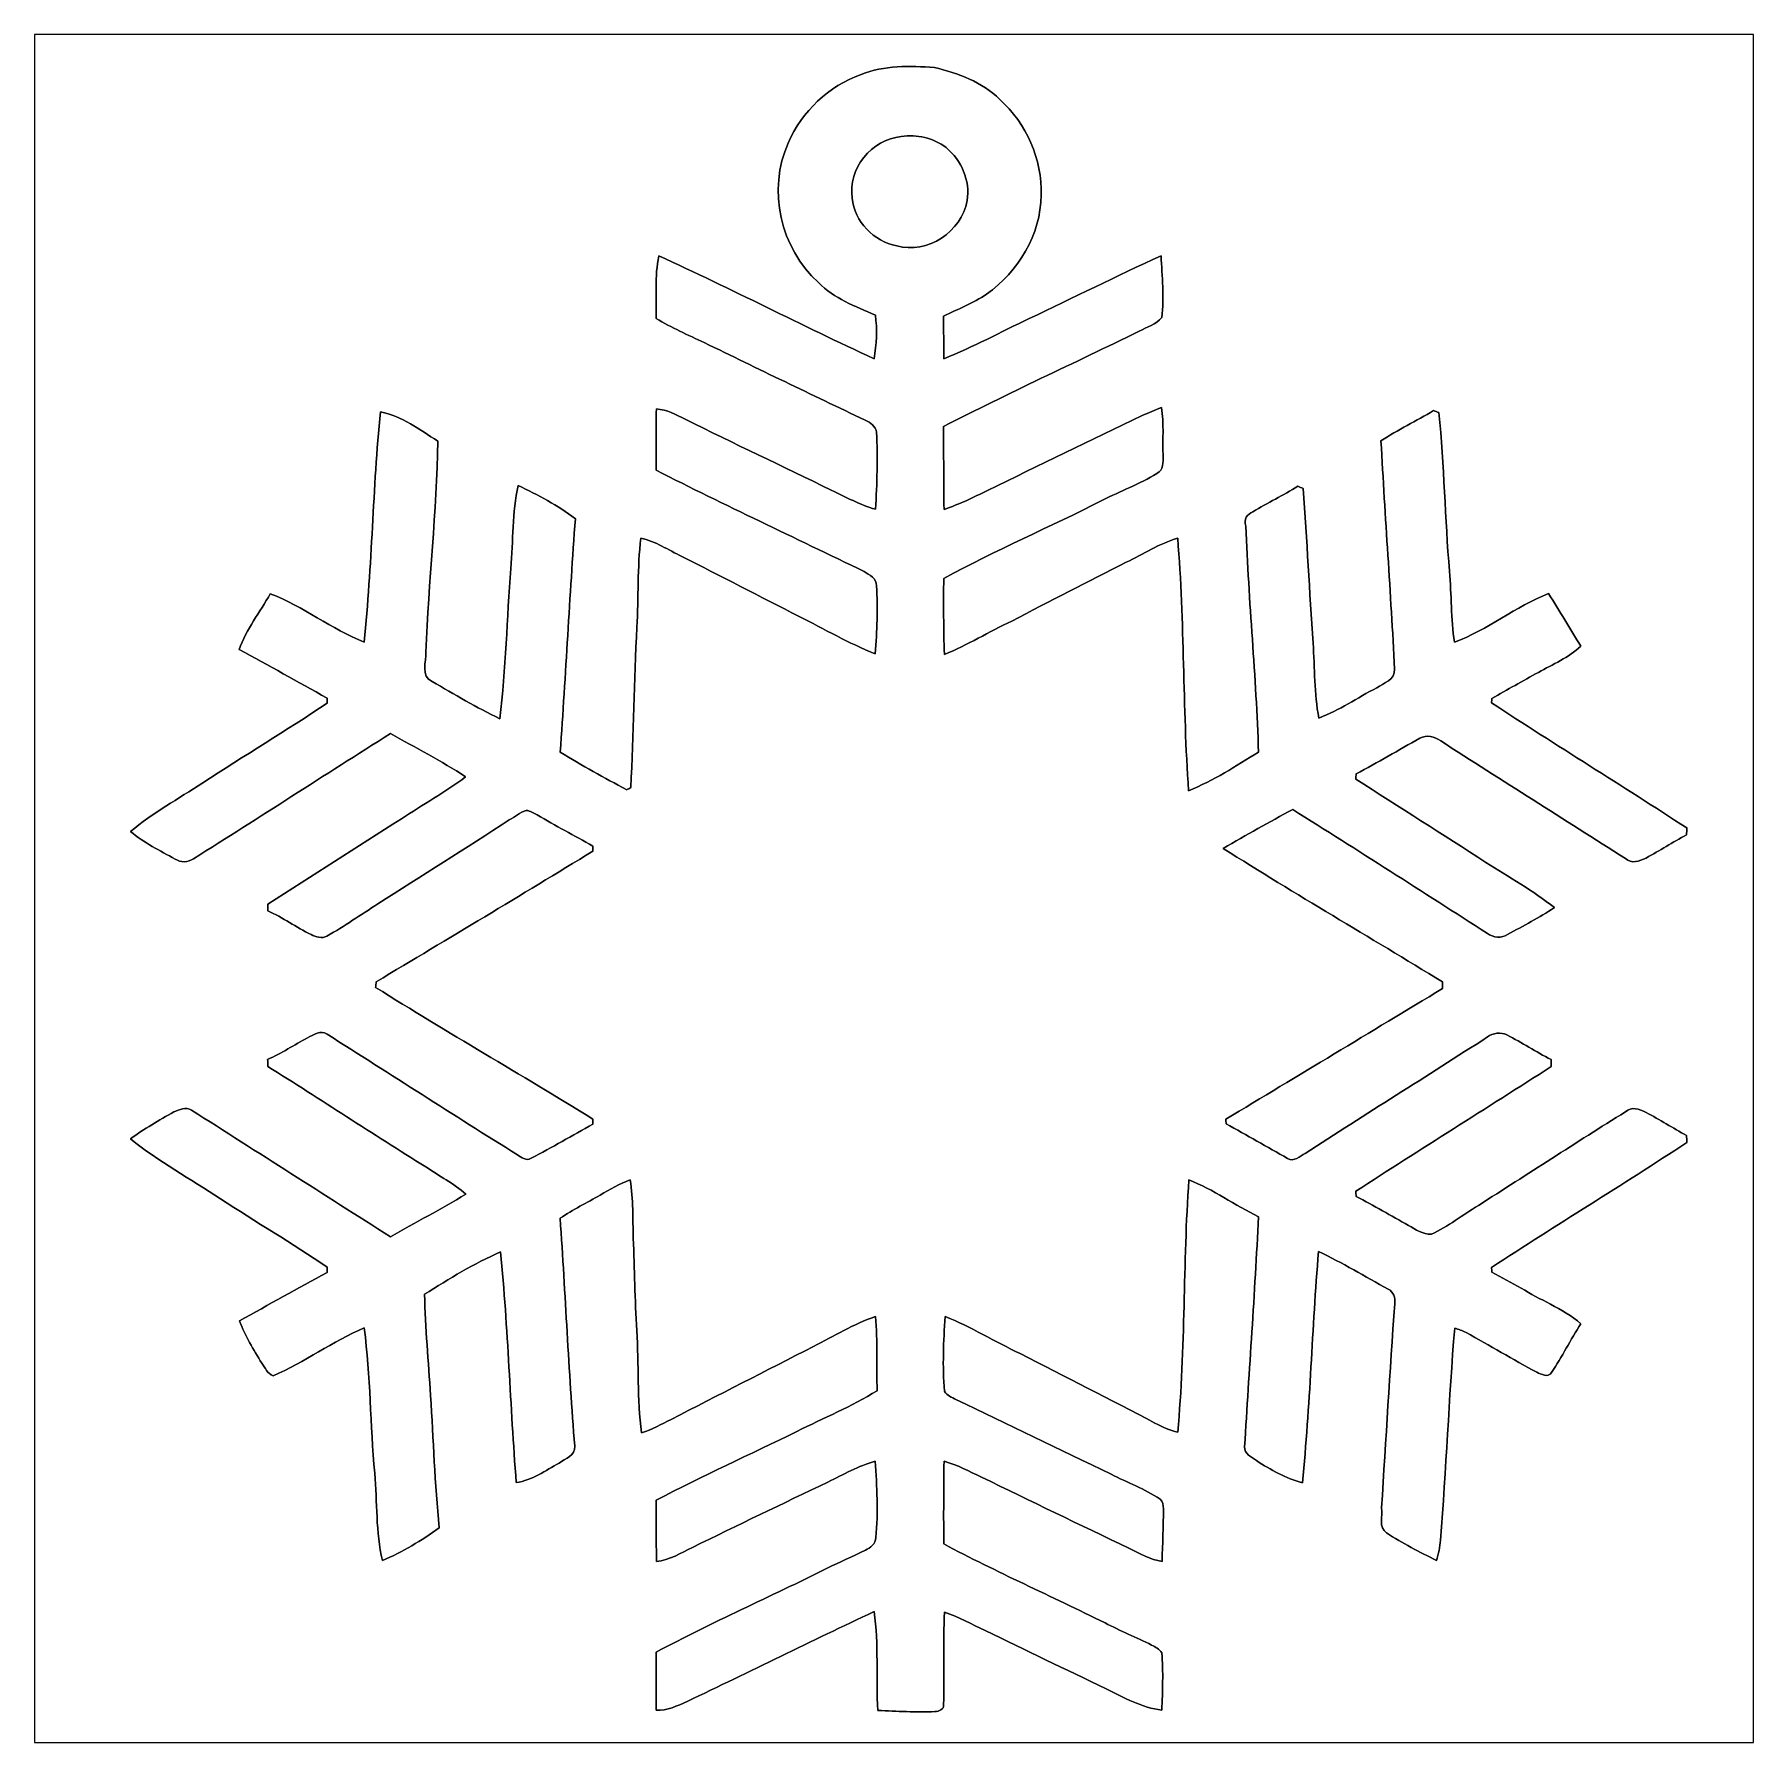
# Model space of a CAD drawing. Header units: centimetres. Extents: x -16.8 to 16.8, y -16.7 to 16.7.
import ezdxf

# ---------------------------------------------------------------- set-up
doc = ezdxf.new("R2010")
doc.units = ezdxf.units.CM
doc.header["$MEASUREMENT"] = 0
doc.layers.add('Layer 1', color=7, linetype='Continuous')

msp = doc.modelspace()

# ---------------------------------------------------------------- linework, layer by layer
at = {"layer": 'Layer 1', "color": 7}
for points, knots in [([(-16.77458, 16.66875), (-16.77458, 16.66875), (16.77458, 16.66875), (16.77458, 16.66875), (16.77458, 16.66875), (16.77458, 16.66875), (16.77458, -16.66875), (16.77458, -16.66875), (16.77458, -16.66875), (16.77458, -16.66875), (-16.77458, -16.66875), (-16.77458, -16.66875), (-16.77458, -16.66875), (-16.77458, -16.66875), (-16.77458, 16.66875), (-16.77458, 16.66875), (-16.77458, 16.66875), (-16.77458, 16.66875), (-16.77458, 16.66875), (-16.77458, 16.66875)], [0, 0, 0, 0, 0.16666667, 0.16666667, 0.16666667, 0.16666667, 0.33333333, 0.33333333, 0.33333333, 0.33333333, 0.5, 0.5, 0.5, 0.5, 0.66666667, 0.66666667, 0.66666667, 0.66666667, 1, 1, 1, 1]), ([(-0.64382, 15.88452), (-1.27423, 15.66086), (-1.80128, 15.16556), (-2.06199, 14.54891), (-2.06199, 14.54891), (-2.47474, 13.64051), (-2.21686, 12.48692), (-1.47355, 11.82617), (-1.47355, 11.82617), (-1.16946, 11.51749), (-0.75706, 11.35451), (-0.36407, 11.19188), (-0.36407, 11.19188), (-0.32491, 10.90859), (-0.33796, 10.61896), (-0.38911, 10.3378), (-0.38911, 10.3378), (-1.79705, 10.99009), (-3.17853, 11.70129), (-4.58964, 12.34687), (-4.58964, 12.34687), (-4.67219, 11.94682), (-4.63409, 11.53266), (-4.64185, 11.12696), (-4.64185, 11.12696), (-4.34128, 10.94458), (-4.02026, 10.80135), (-3.7024, 10.65248), (-3.7024, 10.65248), (-2.65748, 10.14342), (-1.61008, 9.63859), (-0.56092, 9.13836), (-0.56092, 9.13836), (-0.46531, 9.08826), (-0.35172, 9.02617), (-0.34255, 8.90482), (-0.34255, 8.90482), (-0.31397, 8.40458), (-0.33091, 7.90257), (-0.36124, 7.40234), (-0.36124, 7.40234), (-0.66534, 7.48418), (-0.9398, 7.64258), (-1.22308, 7.77416), (-1.22308, 7.77416), (-2.17099, 8.24018), (-3.12879, 8.68504), (-4.07353, 9.1567), (-4.07353, 9.1567), (-4.25344, 9.24242), (-4.43265, 9.35002), (-4.63726, 9.35849), (-4.63726, 9.35849), (-4.64079, 8.95985), (-4.63973, 8.56086), (-4.64044, 8.16187), (-4.64044, 8.16187), (-3.30059, 7.4803), (-1.93675, 6.84565), (-0.58526, 6.18666), (-0.58526, 6.18666), (-0.48084, 6.12246), (-0.3362, 6.04767), (-0.34043, 5.90691), (-0.34043, 5.90691), (-0.3175, 5.46559), (-0.33055, 5.02285), (-0.36759, 4.58258), (-0.36759, 4.58258), (-0.8823, 4.7819), (-1.35855, 5.06448), (-1.85208, 5.30966), (-1.85208, 5.30966), (-2.61796, 5.69454), (-3.37538, 6.09671), (-4.14302, 6.47806), (-4.14302, 6.47806), (-4.40408, 6.60788), (-4.65279, 6.77404), (-4.9403, 6.84001), (-4.9403, 6.84001), (-5.00874, 6.26181), (-4.9851, 5.67866), (-5.01862, 5.09799), (-5.01862, 5.09799), (-5.06695, 4.05518), (-5.07929, 3.01061), (-5.13644, 1.96815), (-5.13644, 1.96815), (-5.1562, 1.95792), (-5.19571, 1.93675), (-5.21582, 1.92617), (-5.21582, 1.92617), (-5.65397, 2.16147), (-6.08965, 2.40136), (-6.51369, 2.661), (-6.51369, 2.661), (-6.4068, 4.17936), (-6.32848, 5.69948), (-6.21841, 7.21713), (-6.21841, 7.21713), (-6.56378, 7.47783), (-6.94796, 7.68032), (-7.33672, 7.8673), (-7.33672, 7.8673), (-7.44855, 7.33531), (-7.42985, 6.78674), (-7.47889, 6.24699), (-7.47889, 6.24699), (-7.55791, 5.26979), (-7.56779, 4.28554), (-7.69408, 3.31258), (-7.69408, 3.31258), (-8.14317, 3.53589), (-8.58167, 3.78425), (-9.01171, 4.04248), (-9.01171, 4.04248), (-9.24525, 4.1402), (-9.12495, 4.42736), (-9.13448, 4.61539), (-9.13448, 4.61539), (-9.08226, 5.98911), (-8.92316, 7.35753), (-8.90411, 8.73231), (-8.90411, 8.73231), (-9.25513, 8.95597), (-9.60438, 9.22302), (-10.02101, 9.3031), (-10.02101, 9.3031), (-10.17305, 7.80803), (-10.18152, 6.30202), (-10.34062, 4.8073), (-10.34062, 4.8073), (-10.97739, 5.06801), (-11.52913, 5.50298), (-12.17119, 5.75381), (-12.17119, 5.75381), (-12.36804, 5.38833), (-12.64497, 5.06095), (-12.77832, 4.66443), (-12.77832, 4.66443), (-12.20258, 4.35504), (-11.63567, 4.02978), (-11.06135, 3.71757), (-11.06135, 3.71757), (-11.06064, 3.69253), (-11.05994, 3.64243), (-11.05923, 3.61738), (-11.05923, 3.61738), (-11.86074, 3.08469), (-12.68413, 2.58551), (-13.49022, 2.06022), (-13.49022, 2.06022), (-13.964, 1.74978), (-14.4653, 1.47708), (-14.89992, 1.11019), (-14.89992, 1.11019), (-14.63358, 0.895), (-14.32772, 0.73484), (-14.02644, 0.57538), (-14.02644, 0.57538), (-13.92061, 0.50306), (-13.7728, 0.50624), (-13.66908, 0.58103), (-13.66908, 0.58103), (-12.38321, 1.38536), (-11.1125, 2.21439), (-9.82839, 3.02189), (-9.82839, 3.02189), (-9.33415, 2.7499), (-8.83356, 2.48744), (-8.36048, 2.17981), (-8.36048, 2.17981), (-8.75841, 1.87748), (-9.19939, 1.63724), (-9.61355, 1.3589), (-9.61355, 1.3589), (-10.48491, 0.80716), (-11.35486, 0.25365), (-12.22199, -0.30409), (-12.22199, -0.30409), (-12.22163, -0.34713), (-12.22163, -0.39017), (-12.22093, -0.43356), (-12.22093, -0.43356), (-11.92918, -0.56974), (-11.66213, -0.75248), (-11.37638, -0.90029), (-11.37638, -0.90029), (-11.28324, -0.94403), (-11.16083, -0.9846), (-11.06488, -0.92851), (-11.06488, -0.92851), (-10.72339, -0.73554), (-10.40201, -0.51047), (-10.07039, -0.30092), (-10.07039, -0.30092), (-9.22091, 0.25188), (-8.35448, 0.77788), (-7.50923, 1.33738), (-7.50923, 1.33738), (-7.39916, 1.40053), (-7.2965, 1.48272), (-7.17515, 1.52471), (-7.17515, 1.52471), (-7.09824, 1.51553), (-7.03086, 1.47285), (-6.96419, 1.43616), (-6.96419, 1.43616), (-6.60753, 1.22167), (-6.2357, 1.03399), (-5.87481, 0.82656), (-5.87481, 0.82656), (-5.87516, 0.80186), (-5.87657, 0.75248), (-5.87693, 0.72778), (-5.87693, 0.72778), (-7.28028, -0.13018), (-8.69139, -0.97578), (-10.10285, -1.81998), (-10.10285, -1.81998), (-10.10603, -1.8475), (-10.11202, -1.90288), (-10.1152, -1.93075), (-10.1152, -1.93075), (-8.71538, -2.80882), (-7.28028, -3.63008), (-5.87587, -4.50074), (-5.87587, -4.50074), (-5.87551, -4.52543), (-5.87516, -4.57412), (-5.87481, -4.59846), (-5.87481, -4.59846), (-6.27733, -4.82), (-6.67385, -5.05284), (-7.08096, -5.26591), (-7.08096, -5.26591), (-7.17444, -5.32553), (-7.27357, -5.24122), (-7.35013, -5.19677), (-7.35013, -5.19677), (-8.59437, -4.42242), (-9.82345, -3.62409), (-11.06346, -2.84374), (-11.06346, -2.84374), (-11.18764, -2.75414), (-11.32699, -2.86244), (-11.44235, -2.91253), (-11.44235, -2.91253), (-11.7027, -3.05364), (-11.95352, -3.21239), (-12.22234, -3.33798), (-12.22234, -3.33798), (-12.22234, -3.38208), (-12.22199, -3.42653), (-12.22199, -3.47133), (-12.22199, -3.47133), (-11.18835, -4.11762), (-10.17129, -4.79002), (-9.13589, -5.43384), (-9.13589, -5.43384), (-8.87589, -5.61164), (-8.5912, -5.75663), (-8.35307, -5.96512), (-8.35307, -5.96512), (-8.83356, -6.2611), (-9.33873, -6.51298), (-9.82698, -6.79556), (-9.82698, -6.79556), (-11.12238, -5.97464), (-12.41496, -5.14809), (-13.7093, -4.32541), (-13.7093, -4.32541), (-13.81407, -4.25309), (-13.94883, -4.31659), (-14.05361, -4.36069), (-14.05361, -4.36069), (-14.34536, -4.51838), (-14.63005, -4.69053), (-14.89886, -4.88491), (-14.89886, -4.88491), (-14.351, -5.328), (-13.73152, -5.66949), (-13.14344, -6.05402), (-13.14344, -6.05402), (-12.45482, -6.50981), (-11.74009, -6.92467), (-11.05853, -7.39175), (-11.05853, -7.39175), (-11.05923, -7.41751), (-11.06099, -7.46866), (-11.0617, -7.49441), (-11.0617, -7.49441), (-11.63567, -7.80133), (-12.20223, -8.12271), (-12.77232, -8.43703), (-12.77232, -8.43703), (-12.66578, -8.73196), (-12.49715, -8.9983), (-12.33523, -9.265), (-12.33523, -9.265), (-12.2742, -9.35426), (-12.22199, -9.46538), (-12.11615, -9.51089), (-12.11615, -9.51089), (-11.50161, -9.24419), (-10.95587, -8.83497), (-10.3378, -8.57673), (-10.3378, -8.57673), (-10.21503, -9.51689), (-10.21891, -10.46727), (-10.13354, -11.41095), (-10.13354, -11.41095), (-10.0838, -11.97892), (-10.11414, -12.55748), (-9.98114, -13.11557), (-9.98114, -13.11557), (-9.58956, -12.94694), (-9.21949, -12.72646), (-8.87448, -12.47669), (-8.87448, -12.47669), (-8.96267, -11.61838), (-8.9849, -10.75549), (-9.04558, -9.89506), (-9.04558, -9.89506), (-9.08156, -9.23643), (-9.15141, -8.57956), (-9.15882, -7.91951), (-9.15882, -7.91951), (-8.68433, -7.61118), (-8.19326, -7.32296), (-7.6768, -7.09013), (-7.6768, -7.09013), (-7.53181, -8.58838), (-7.48806, -10.09438), (-7.37129, -11.59475), (-7.37129, -11.59475), (-7.06085, -11.54748), (-6.80226, -11.3598), (-6.53309, -11.21198), (-6.53309, -11.21198), (-6.41914, -11.12485), (-6.20607, -11.06734), (-6.23147, -10.88496), (-6.23147, -10.88496), (-6.34894, -9.404), (-6.41138, -7.9188), (-6.5151, -6.43678), (-6.5151, -6.43678), (-6.26569, -6.26498), (-5.99264, -6.13269), (-5.73088, -5.9817), (-5.73088, -5.9817), (-5.54038, -5.87763), (-5.35658, -5.75804), (-5.15056, -5.68678), (-5.15056, -5.68678), (-5.08106, -6.06284), (-5.10081, -6.44596), (-5.08776, -6.8266), (-5.08776, -6.8266), (-5.06307, -7.42632), (-5.05495, -8.0264), (-5.02144, -8.62577), (-5.02144, -8.62577), (-4.97276, -9.29146), (-5.02003, -9.96209), (-4.92513, -10.62496), (-4.92513, -10.62496), (-4.72511, -10.55582), (-4.53708, -10.45774), (-4.34904, -10.36179), (-4.34904, -10.36179), (-3.42618, -9.88342), (-2.49837, -9.41423), (-1.57339, -8.93904), (-1.57339, -8.93904), (-1.17475, -8.73619), (-0.78916, -8.50053), (-0.36371, -8.35589), (-0.36371, -8.35589), (-0.31256, -8.83567), (-0.34149, -9.31968), (-0.32914, -9.80158), (-0.32914, -9.80158), (-0.82797, -10.11061), (-1.37336, -10.33145), (-1.89583, -10.59568), (-1.89583, -10.59568), (-2.80741, -11.04935), (-3.73944, -11.46175), (-4.63938, -11.938), (-4.63938, -11.938), (-4.63973, -12.33699), (-4.64044, -12.73598), (-4.63515, -13.13533), (-4.63515, -13.13533), (-4.38009, -13.10887), (-4.15996, -12.96564), (-3.93277, -12.85981), (-3.93277, -12.85981), (-3.05541, -12.4273), (-2.17205, -12.00679), (-1.28976, -11.58381), (-1.28976, -11.58381), (-0.98919, -11.43353), (-0.69109, -11.2709), (-0.36618, -11.17706), (-0.36618, -11.17706), (-0.3302, -11.67271), (-0.30939, -12.17224), (-0.35243, -12.6686), (-0.35243, -12.6686), (-0.35948, -12.78784), (-0.46002, -12.86722), (-0.55915, -12.91484), (-0.55915, -12.91484), (-0.80574, -13.03761), (-1.0608, -13.14203), (-1.30634, -13.26727), (-1.30634, -13.26727), (-2.41371, -13.81936), (-3.54648, -14.32137), (-4.63903, -14.90239), (-4.63903, -14.90239), (-4.63973, -15.27881), (-4.64114, -15.65557), (-4.6415, -16.03269), (-4.6415, -16.03269), (-4.4263, -16.05033), (-4.22628, -15.95049), (-4.03578, -15.86477), (-4.03578, -15.86477), (-2.81693, -15.28798), (-1.61149, -14.68191), (-0.38911, -14.11287), (-0.38911, -14.11287), (-0.28928, -14.7507), (-0.36054, -15.40016), (-0.31291, -16.04222), (-0.31291, -16.04222), (0.0575, -16.05739), (0.42862, -16.07891), (0.79939, -16.06197), (0.79939, -16.06197), (0.87489, -16.06127), (0.98107, -16.02281), (0.96767, -15.92968), (0.96767, -15.92968), (0.98496, -15.32749), (0.95497, -14.72494), (0.98707, -14.12311), (0.98707, -14.12311), (1.26471, -14.21236), (1.518, -14.35911), (1.78153, -14.48188), (1.78153, -14.48188), (2.56716, -14.86006), (3.35068, -15.24247), (4.13738, -15.61818), (4.13738, -15.61818), (4.48663, -15.78857), (4.83447, -15.98895), (5.22711, -16.03551), (5.22711, -16.03551), (5.23946, -15.66263), (5.25639, -15.28868), (5.22676, -14.91686), (5.22676, -14.91686), (5.18125, -14.84312), (5.09905, -14.80608), (5.02708, -14.76516), (5.02708, -14.76516), (4.72793, -14.61347), (4.41713, -14.48682), (4.11903, -14.33371), (4.11903, -14.33371), (3.07164, -13.81442), (2.00272, -13.33782), (0.96979, -12.79102), (0.96979, -12.79102), (0.96908, -12.25338), (0.96732, -11.71575), (0.97614, -11.17847), (0.97614, -11.17847), (1.23437, -11.24444), (1.4672, -11.37638), (1.70815, -11.48609), (1.70815, -11.48609), (2.66453, -11.95387), (3.62373, -12.41566), (4.58435, -12.87533), (4.58435, -12.87533), (4.79319, -12.97869), (4.99851, -13.09793), (5.23311, -13.13356), (5.23311, -13.13356), (5.24087, -12.79066), (5.25286, -12.44812), (5.25815, -12.10592), (5.25815, -12.10592), (5.25321, -12.04031), (5.24757, -11.96199), (5.19112, -11.9193), (5.19112, -11.9193), (4.89797, -11.71116), (4.5526, -11.59651), (4.23616, -11.43), (4.23616, -11.43), (3.22509, -10.94846), (2.22144, -10.4521), (1.20897, -9.97409), (1.20897, -9.97409), (1.12889, -9.92858), (1.03505, -9.89295), (0.98249, -9.81287), (0.98249, -9.81287), (0.94615, -9.32744), (0.96485, -8.83955), (0.99801, -8.35484), (0.99801, -8.35484), (1.50566, -8.55133), (1.96921, -8.8452), (2.46098, -9.07732), (2.46098, -9.07732), (3.33657, -9.5317), (4.22099, -9.96915), (5.09235, -10.43129), (5.09235, -10.43129), (5.23416, -10.50502), (5.37951, -10.57487), (5.53649, -10.61156), (5.53649, -10.61156), (5.6896, -8.97431), (5.63809, -7.32578), (5.75416, -5.68572), (5.75416, -5.68572), (6.23288, -5.87128), (6.64986, -6.18384), (7.112, -6.40539), (7.112, -6.40539), (7.04215, -7.90328), (6.93032, -9.39871), (6.84212, -10.89589), (6.84212, -10.89589), (6.83084, -11.03348), (6.97971, -11.09486), (7.07108, -11.16612), (7.07108, -11.16612), (7.35365, -11.34075), (7.64222, -11.51749), (7.96925, -11.59581), (7.96925, -11.59581), (8.122, -10.09579), (8.15869, -8.58661), (8.28428, -7.08413), (8.28428, -7.08413), (8.74959, -7.30497), (9.1948, -7.56708), (9.64283, -7.82073), (9.64283, -7.82073), (9.75078, -7.86871), (9.78182, -7.99042), (9.77124, -8.09872), (9.77124, -8.09872), (9.6774, -9.42763), (9.59767, -10.75796), (9.51512, -12.08758), (9.51512, -12.08758), (9.53735, -12.24174), (9.44951, -12.47246), (9.61249, -12.57547), (9.61249, -12.57547), (9.92364, -12.77655), (10.25349, -12.9473), (10.58369, -13.11487), (10.58369, -13.11487), (10.62814, -12.98646), (10.6553, -12.85205), (10.66341, -12.71658), (10.66341, -12.71658), (10.77595, -11.33863), (10.82781, -9.95645), (10.9414, -8.5792), (10.9414, -8.5792), (11.01619, -8.60354), (11.09133, -8.62965), (11.16224, -8.66563), (11.16224, -8.66563), (11.62579, -8.91611), (12.07417, -9.19445), (12.54125, -9.43857), (12.54125, -9.43857), (12.62415, -9.48055), (12.76491, -9.55463), (12.82841, -9.44351), (12.82841, -9.44351), (13.04043, -9.14118), (13.19706, -8.80322), (13.40556, -8.49806), (13.40556, -8.49806), (13.23128, -8.33543), (13.01609, -8.22572), (12.80936, -8.11248), (12.80936, -8.11248), (12.42272, -7.91351), (12.04842, -7.69197), (11.66566, -7.48594), (11.66566, -7.48594), (11.66495, -7.46372), (11.66283, -7.41927), (11.66177, -7.39704), (11.66177, -7.39704), (12.92049, -6.56625), (14.21306, -5.78873), (15.47036, -4.95582), (15.47036, -4.95582), (15.46895, -4.91031), (15.46789, -4.86516), (15.46719, -4.82036), (15.46719, -4.82036), (15.20014, -4.67501), (14.94226, -4.51414), (14.67556, -4.3688), (14.67556, -4.3688), (14.55314, -4.30989), (14.38522, -4.24427), (14.27198, -4.36033), (14.27198, -4.36033), (13.30854, -4.95547), (12.3631, -5.58024), (11.4046, -6.18349), (11.4046, -6.18349), (11.09768, -6.3694), (10.8137, -6.59624), (10.48667, -6.74723), (10.48667, -6.74723), (10.31875, -6.74899), (10.1787, -6.65339), (10.03864, -6.57648), (10.03864, -6.57648), (9.70104, -6.38281), (9.36307, -6.18984), (9.01841, -6.00922), (9.01841, -6.00922), (9.01665, -5.98382), (9.01277, -5.93372), (9.01065, -5.90868), (9.01065, -5.90868), (10.27747, -5.09023), (11.55488, -4.28837), (12.82524, -3.47557), (12.82524, -3.47557), (12.82347, -3.429), (12.82241, -3.38279), (12.82136, -3.33657), (12.82136, -3.33657), (12.52784, -3.18841), (12.25303, -3.00637), (11.96058, -2.8575), (11.96058, -2.8575), (11.83816, -2.79612), (11.68823, -2.82081), (11.57887, -2.89807), (11.57887, -2.89807), (10.39989, -3.6636), (9.20327, -4.40161), (8.02534, -5.1689), (8.02534, -5.1689), (7.92268, -5.21899), (7.80274, -5.34741), (7.68174, -5.26732), (7.68174, -5.26732), (7.27922, -5.04649), (6.88587, -4.80907), (6.48053, -4.59387), (6.48053, -4.59387), (6.47876, -4.57129), (6.47488, -4.52579), (6.47312, -4.50321), (6.47312, -4.50321), (7.88529, -3.65548), (9.29464, -2.80247), (10.70539, -1.95263), (10.70539, -1.95263), (10.70469, -1.90888), (10.70398, -1.86584), (10.70398, -1.82245), (10.70398, -1.82245), (9.28017, -0.95144), (7.83802, -0.11042), (6.42655, 0.77999), (6.42655, 0.77999), (6.86999, 1.04704), (7.32367, 1.29646), (7.78016, 1.54023), (7.78016, 1.54023), (9.05334, 0.74577), (10.31487, -0.06773), (11.57887, -0.87701), (11.57887, -0.87701), (11.69317, -0.95709), (11.85439, -0.98002), (11.97398, -0.89606), (11.97398, -0.89606), (12.28266, -0.73025), (12.59346, -0.5648), (12.88768, -0.37359), (12.88768, -0.37359), (12.46964, -0.03845), (11.99903, 0.22049), (11.54924, 0.50941), (11.54924, 0.50941), (10.70822, 1.05869), (9.8552, 1.58926), (9.01171, 2.13572), (9.01171, 2.13572), (9.01347, 2.16041), (9.01629, 2.21051), (9.01771, 2.23555), (9.01771, 2.23555), (9.43751, 2.45886), (9.84673, 2.70087), (10.26195, 2.93229), (10.26195, 2.93229), (10.39107, 3.00955), (10.55299, 2.95593), (10.67047, 2.87937), (10.67047, 2.87937), (11.8685, 2.11102), (13.07042, 1.34796), (14.27268, 0.58667), (14.27268, 0.58667), (14.38487, 0.47096), (14.55349, 0.53481), (14.67556, 0.59408), (14.67556, 0.59408), (14.9419, 0.74013), (15.19731, 0.90593), (15.46684, 1.04634), (15.46684, 1.04634), (15.46789, 1.09149), (15.46895, 1.13665), (15.47072, 1.18145), (15.47072, 1.18145), (14.20812, 2.00589), (12.92331, 2.79612), (11.66177, 3.62232), (11.66177, 3.62232), (11.66283, 3.64455), (11.66495, 3.68864), (11.66601, 3.71087), (11.66601, 3.71087), (11.97081, 3.87597), (12.26891, 4.05377), (12.57512, 4.21711), (12.57512, 4.21711), (12.8584, 4.37515), (13.16249, 4.50638), (13.4045, 4.72793), (13.4045, 4.72793), (13.18966, 5.06765), (12.9854, 5.41337), (12.77479, 5.75522), (12.77479, 5.75522), (12.1285, 5.50757), (11.58593, 5.04578), (10.93682, 4.80483), (10.93682, 4.80483), (10.86908, 5.2638), (10.87967, 5.72876), (10.8391, 6.18984), (10.8391, 6.18984), (10.75408, 7.22171), (10.73538, 8.25817), (10.63413, 9.28934), (10.63413, 9.28934), (10.59921, 9.30204), (10.56464, 9.3151), (10.53042, 9.3278), (10.53042, 9.3278), (10.19281, 9.12142), (9.83192, 8.95526), (9.50313, 8.73407), (9.50313, 8.73407), (9.58497, 7.24817), (9.69186, 5.76368), (9.76983, 4.27778), (9.76983, 4.27778), (9.78041, 4.07705), (9.5564, 4.0065), (9.42128, 3.91619), (9.42128, 3.91619), (9.04275, 3.72286), (8.68962, 3.47627), (8.29028, 3.32634), (8.29028, 3.32634), (8.19961, 3.80753), (8.21126, 4.29966), (8.1788, 4.78614), (8.1788, 4.78614), (8.10507, 5.79226), (8.06238, 6.80014), (7.98301, 7.80591), (7.98301, 7.80591), (7.94914, 7.82073), (7.91598, 7.83555), (7.88282, 7.85036), (7.88282, 7.85036), (7.59425, 7.67574), (7.29297, 7.52404), (7.00229, 7.35365), (7.00229, 7.35365), (6.89998, 7.30779), (6.80967, 7.20055), (6.86858, 7.07355), (6.86858, 7.07355), (6.91691, 5.60141), (7.06931, 4.1342), (7.11412, 2.66206), (7.11412, 2.66206), (6.67209, 2.39113), (6.23147, 2.10326), (5.74957, 1.90923), (5.74957, 1.90923), (5.63174, 3.55), (5.6709, 5.19783), (5.53579, 6.83754), (5.53579, 6.83754), (5.18019, 6.72959), (4.8641, 6.53027), (4.53355, 6.36658), (4.53355, 6.36658), (3.78636, 5.9877), (3.042, 5.60211), (2.29623, 5.22005), (2.29623, 5.22005), (1.85596, 5.00909), (1.43616, 4.75474), (0.98425, 4.56847), (0.98425, 4.56847), (0.96449, 5.06307), (0.96873, 5.55801), (0.96943, 6.05261), (0.96943, 6.05261), (1.98191, 6.60082), (3.04165, 7.05556), (4.06859, 7.5759), (4.06859, 7.5759), (4.41889, 7.75794), (4.79566, 7.88917), (5.12939, 8.10225), (5.12939, 8.10225), (5.26838, 8.15904), (5.24686, 8.32591), (5.2518, 8.44726), (5.2518, 8.44726), (5.23628, 8.75982), (5.27438, 9.07697), (5.21758, 9.38671), (5.21758, 9.38671), (5.09129, 9.33944), (4.96746, 9.28546), (4.84505, 9.23008), (4.84505, 9.23008), (3.83857, 8.74148), (2.82963, 8.25747), (1.82245, 7.76958), (1.82245, 7.76958), (1.54728, 7.63164), (1.26965, 7.49512), (0.97684, 7.39916), (0.97684, 7.39916), (0.96732, 7.93891), (0.96943, 8.47866), (0.96873, 9.01841), (0.96873, 9.01841), (2.22673, 9.66576), (3.51508, 10.25313), (4.78543, 10.87614), (4.78543, 10.87614), (4.93466, 10.95728), (5.11281, 11.00878), (5.22534, 11.14108), (5.22534, 11.14108), (5.27579, 11.53971), (5.23099, 11.94682), (5.21088, 12.34687), (5.21088, 12.34687), (4.34375, 11.95776), (3.49814, 11.52208), (2.6356, 11.12273), (2.6356, 11.12273), (2.08421, 10.85638), (1.54058, 10.56922), (0.97367, 10.33745), (0.97367, 10.33745), (0.96979, 10.61579), (0.96873, 10.89413), (0.96732, 11.17247), (0.96732, 11.17247), (1.25095, 11.30794), (1.54623, 11.42153), (1.80658, 11.60074), (1.80658, 11.60074), (2.42499, 12.03995), (2.86456, 12.75927), (2.87126, 13.52903), (2.87126, 13.52903), (2.89348, 14.23247), (2.58621, 14.92991), (2.06375, 15.39875), (2.06375, 15.39875), (1.72438, 15.748), (1.24672, 15.90322), (0.78916, 16.02493), (0.78916, 16.02493), (0.31115, 16.04962), (-0.19226, 16.0722), (-0.64382, 15.88452)], [0, 0, 0, 0, 0.004329, 0.004329, 0.004329, 0.004329, 0.00865801, 0.00865801, 0.00865801, 0.00865801, 0.01298701, 0.01298701, 0.01298701, 0.01298701, 0.01731602, 0.01731602, 0.01731602, 0.01731602, 0.02164502, 0.02164502, 0.02164502, 0.02164502, 0.02597403, 0.02597403, 0.02597403, 0.02597403, 0.03030303, 0.03030303, 0.03030303, 0.03030303, 0.03463203, 0.03463203, 0.03463203, 0.03463203, 0.03896104, 0.03896104, 0.03896104, 0.03896104, 0.04329004, 0.04329004, 0.04329004, 0.04329004, 0.04761905, 0.04761905, 0.04761905, 0.04761905, 0.05194805, 0.05194805, 0.05194805, 0.05194805, 0.05627706, 0.05627706, 0.05627706, 0.05627706, 0.06060606, 0.06060606, 0.06060606, 0.06060606, 0.06493506, 0.06493506, 0.06493506, 0.06493506, 0.06926407, 0.06926407, 0.06926407, 0.06926407, 0.07359307, 0.07359307, 0.07359307, 0.07359307, 0.07792208, 0.07792208, 0.07792208, 0.07792208, 0.08225108, 0.08225108, 0.08225108, 0.08225108, 0.08658009, 0.08658009, 0.08658009, 0.08658009, 0.09090909, 0.09090909, 0.09090909, 0.09090909, 0.0952381, 0.0952381, 0.0952381, 0.0952381, 0.0995671, 0.0995671, 0.0995671, 0.0995671, 0.1038961, 0.1038961, 0.1038961, 0.1038961, 0.10822511, 0.10822511, 0.10822511, 0.10822511, 0.11255411, 0.11255411, 0.11255411, 0.11255411, 0.11688312, 0.11688312, 0.11688312, 0.11688312, 0.12121212, 0.12121212, 0.12121212, 0.12121212, 0.12554113, 0.12554113, 0.12554113, 0.12554113, 0.12987013, 0.12987013, 0.12987013, 0.12987013, 0.13419913, 0.13419913, 0.13419913, 0.13419913, 0.13852814, 0.13852814, 0.13852814, 0.13852814, 0.14285714, 0.14285714, 0.14285714, 0.14285714, 0.14718615, 0.14718615, 0.14718615, 0.14718615, 0.15151515, 0.15151515, 0.15151515, 0.15151515, 0.15584416, 0.15584416, 0.15584416, 0.15584416, 0.16017316, 0.16017316, 0.16017316, 0.16017316, 0.16450216, 0.16450216, 0.16450216, 0.16450216, 0.16883117, 0.16883117, 0.16883117, 0.16883117, 0.17316017, 0.17316017, 0.17316017, 0.17316017, 0.17748918, 0.17748918, 0.17748918, 0.17748918, 0.18181818, 0.18181818, 0.18181818, 0.18181818, 0.18614719, 0.18614719, 0.18614719, 0.18614719, 0.19047619, 0.19047619, 0.19047619, 0.19047619, 0.19480519, 0.19480519, 0.19480519, 0.19480519, 0.1991342, 0.1991342, 0.1991342, 0.1991342, 0.2034632, 0.2034632, 0.2034632, 0.2034632, 0.20779221, 0.20779221, 0.20779221, 0.20779221, 0.21212121, 0.21212121, 0.21212121, 0.21212121, 0.21645022, 0.21645022, 0.21645022, 0.21645022, 0.22077922, 0.22077922, 0.22077922, 0.22077922, 0.22510823, 0.22510823, 0.22510823, 0.22510823, 0.22943723, 0.22943723, 0.22943723, 0.22943723, 0.23376623, 0.23376623, 0.23376623, 0.23376623, 0.23809524, 0.23809524, 0.23809524, 0.23809524, 0.24242424, 0.24242424, 0.24242424, 0.24242424, 0.24675325, 0.24675325, 0.24675325, 0.24675325, 0.25108225, 0.25108225, 0.25108225, 0.25108225, 0.25541126, 0.25541126, 0.25541126, 0.25541126, 0.25974026, 0.25974026, 0.25974026, 0.25974026, 0.26406926, 0.26406926, 0.26406926, 0.26406926, 0.26839827, 0.26839827, 0.26839827, 0.26839827, 0.27272727, 0.27272727, 0.27272727, 0.27272727, 0.27705628, 0.27705628, 0.27705628, 0.27705628, 0.28138528, 0.28138528, 0.28138528, 0.28138528, 0.28571429, 0.28571429, 0.28571429, 0.28571429, 0.29004329, 0.29004329, 0.29004329, 0.29004329, 0.29437229, 0.29437229, 0.29437229, 0.29437229, 0.2987013, 0.2987013, 0.2987013, 0.2987013, 0.3030303, 0.3030303, 0.3030303, 0.3030303, 0.30735931, 0.30735931, 0.30735931, 0.30735931, 0.31168831, 0.31168831, 0.31168831, 0.31168831, 0.31601732, 0.31601732, 0.31601732, 0.31601732, 0.32034632, 0.32034632, 0.32034632, 0.32034632, 0.32467532, 0.32467532, 0.32467532, 0.32467532, 0.32900433, 0.32900433, 0.32900433, 0.32900433, 0.33333333, 0.33333333, 0.33333333, 0.33333333, 0.33766234, 0.33766234, 0.33766234, 0.33766234, 0.34199134, 0.34199134, 0.34199134, 0.34199134, 0.34632035, 0.34632035, 0.34632035, 0.34632035, 0.35064935, 0.35064935, 0.35064935, 0.35064935, 0.35497835, 0.35497835, 0.35497835, 0.35497835, 0.35930736, 0.35930736, 0.35930736, 0.35930736, 0.36363636, 0.36363636, 0.36363636, 0.36363636, 0.36796537, 0.36796537, 0.36796537, 0.36796537, 0.37229437, 0.37229437, 0.37229437, 0.37229437, 0.37662338, 0.37662338, 0.37662338, 0.37662338, 0.38095238, 0.38095238, 0.38095238, 0.38095238, 0.38528139, 0.38528139, 0.38528139, 0.38528139, 0.38961039, 0.38961039, 0.38961039, 0.38961039, 0.39393939, 0.39393939, 0.39393939, 0.39393939, 0.3982684, 0.3982684, 0.3982684, 0.3982684, 0.4025974, 0.4025974, 0.4025974, 0.4025974, 0.40692641, 0.40692641, 0.40692641, 0.40692641, 0.41125541, 0.41125541, 0.41125541, 0.41125541, 0.41558442, 0.41558442, 0.41558442, 0.41558442, 0.41991342, 0.41991342, 0.41991342, 0.41991342, 0.42424242, 0.42424242, 0.42424242, 0.42424242, 0.42857143, 0.42857143, 0.42857143, 0.42857143, 0.43290043, 0.43290043, 0.43290043, 0.43290043, 0.43722944, 0.43722944, 0.43722944, 0.43722944, 0.44155844, 0.44155844, 0.44155844, 0.44155844, 0.44588745, 0.44588745, 0.44588745, 0.44588745, 0.45021645, 0.45021645, 0.45021645, 0.45021645, 0.45454545, 0.45454545, 0.45454545, 0.45454545, 0.45887446, 0.45887446, 0.45887446, 0.45887446, 0.46320346, 0.46320346, 0.46320346, 0.46320346, 0.46753247, 0.46753247, 0.46753247, 0.46753247, 0.47186147, 0.47186147, 0.47186147, 0.47186147, 0.47619048, 0.47619048, 0.47619048, 0.47619048, 0.48051948, 0.48051948, 0.48051948, 0.48051948, 0.48484848, 0.48484848, 0.48484848, 0.48484848, 0.48917749, 0.48917749, 0.48917749, 0.48917749, 0.49350649, 0.49350649, 0.49350649, 0.49350649, 0.4978355, 0.4978355, 0.4978355, 0.4978355, 0.5021645, 0.5021645, 0.5021645, 0.5021645, 0.50649351, 0.50649351, 0.50649351, 0.50649351, 0.51082251, 0.51082251, 0.51082251, 0.51082251, 0.51515152, 0.51515152, 0.51515152, 0.51515152, 0.51948052, 0.51948052, 0.51948052, 0.51948052, 0.52380952, 0.52380952, 0.52380952, 0.52380952, 0.52813853, 0.52813853, 0.52813853, 0.52813853, 0.53246753, 0.53246753, 0.53246753, 0.53246753, 0.53679654, 0.53679654, 0.53679654, 0.53679654, 0.54112554, 0.54112554, 0.54112554, 0.54112554, 0.54545455, 0.54545455, 0.54545455, 0.54545455, 0.54978355, 0.54978355, 0.54978355, 0.54978355, 0.55411255, 0.55411255, 0.55411255, 0.55411255, 0.55844156, 0.55844156, 0.55844156, 0.55844156, 0.56277056, 0.56277056, 0.56277056, 0.56277056, 0.56709957, 0.56709957, 0.56709957, 0.56709957, 0.57142857, 0.57142857, 0.57142857, 0.57142857, 0.57575758, 0.57575758, 0.57575758, 0.57575758, 0.58008658, 0.58008658, 0.58008658, 0.58008658, 0.58441558, 0.58441558, 0.58441558, 0.58441558, 0.58874459, 0.58874459, 0.58874459, 0.58874459, 0.59307359, 0.59307359, 0.59307359, 0.59307359, 0.5974026, 0.5974026, 0.5974026, 0.5974026, 0.6017316, 0.6017316, 0.6017316, 0.6017316, 0.60606061, 0.60606061, 0.60606061, 0.60606061, 0.61038961, 0.61038961, 0.61038961, 0.61038961, 0.61471861, 0.61471861, 0.61471861, 0.61471861, 0.61904762, 0.61904762, 0.61904762, 0.61904762, 0.62337662, 0.62337662, 0.62337662, 0.62337662, 0.62770563, 0.62770563, 0.62770563, 0.62770563, 0.63203463, 0.63203463, 0.63203463, 0.63203463, 0.63636364, 0.63636364, 0.63636364, 0.63636364, 0.64069264, 0.64069264, 0.64069264, 0.64069264, 0.64502165, 0.64502165, 0.64502165, 0.64502165, 0.64935065, 0.64935065, 0.64935065, 0.64935065, 0.65367965, 0.65367965, 0.65367965, 0.65367965, 0.65800866, 0.65800866, 0.65800866, 0.65800866, 0.66233766, 0.66233766, 0.66233766, 0.66233766, 0.66666667, 0.66666667, 0.66666667, 0.66666667, 0.67099567, 0.67099567, 0.67099567, 0.67099567, 0.67532468, 0.67532468, 0.67532468, 0.67532468, 0.67965368, 0.67965368, 0.67965368, 0.67965368, 0.68398268, 0.68398268, 0.68398268, 0.68398268, 0.68831169, 0.68831169, 0.68831169, 0.68831169, 0.69264069, 0.69264069, 0.69264069, 0.69264069, 0.6969697, 0.6969697, 0.6969697, 0.6969697, 0.7012987, 0.7012987, 0.7012987, 0.7012987, 0.70562771, 0.70562771, 0.70562771, 0.70562771, 0.70995671, 0.70995671, 0.70995671, 0.70995671, 0.71428571, 0.71428571, 0.71428571, 0.71428571, 0.71861472, 0.71861472, 0.71861472, 0.71861472, 0.72294372, 0.72294372, 0.72294372, 0.72294372, 0.72727273, 0.72727273, 0.72727273, 0.72727273, 0.73160173, 0.73160173, 0.73160173, 0.73160173, 0.73593074, 0.73593074, 0.73593074, 0.73593074, 0.74025974, 0.74025974, 0.74025974, 0.74025974, 0.74458874, 0.74458874, 0.74458874, 0.74458874, 0.74891775, 0.74891775, 0.74891775, 0.74891775, 0.75324675, 0.75324675, 0.75324675, 0.75324675, 0.75757576, 0.75757576, 0.75757576, 0.75757576, 0.76190476, 0.76190476, 0.76190476, 0.76190476, 0.76623377, 0.76623377, 0.76623377, 0.76623377, 0.77056277, 0.77056277, 0.77056277, 0.77056277, 0.77489177, 0.77489177, 0.77489177, 0.77489177, 0.77922078, 0.77922078, 0.77922078, 0.77922078, 0.78354978, 0.78354978, 0.78354978, 0.78354978, 0.78787879, 0.78787879, 0.78787879, 0.78787879, 0.79220779, 0.79220779, 0.79220779, 0.79220779, 0.7965368, 0.7965368, 0.7965368, 0.7965368, 0.8008658, 0.8008658, 0.8008658, 0.8008658, 0.80519481, 0.80519481, 0.80519481, 0.80519481, 0.80952381, 0.80952381, 0.80952381, 0.80952381, 0.81385281, 0.81385281, 0.81385281, 0.81385281, 0.81818182, 0.81818182, 0.81818182, 0.81818182, 0.82251082, 0.82251082, 0.82251082, 0.82251082, 0.82683983, 0.82683983, 0.82683983, 0.82683983, 0.83116883, 0.83116883, 0.83116883, 0.83116883, 0.83549784, 0.83549784, 0.83549784, 0.83549784, 0.83982684, 0.83982684, 0.83982684, 0.83982684, 0.84415584, 0.84415584, 0.84415584, 0.84415584, 0.84848485, 0.84848485, 0.84848485, 0.84848485, 0.85281385, 0.85281385, 0.85281385, 0.85281385, 0.85714286, 0.85714286, 0.85714286, 0.85714286, 0.86147186, 0.86147186, 0.86147186, 0.86147186, 0.86580087, 0.86580087, 0.86580087, 0.86580087, 0.87012987, 0.87012987, 0.87012987, 0.87012987, 0.87445887, 0.87445887, 0.87445887, 0.87445887, 0.87878788, 0.87878788, 0.87878788, 0.87878788, 0.88311688, 0.88311688, 0.88311688, 0.88311688, 0.88744589, 0.88744589, 0.88744589, 0.88744589, 0.89177489, 0.89177489, 0.89177489, 0.89177489, 0.8961039, 0.8961039, 0.8961039, 0.8961039, 0.9004329, 0.9004329, 0.9004329, 0.9004329, 0.9047619, 0.9047619, 0.9047619, 0.9047619, 0.90909091, 0.90909091, 0.90909091, 0.90909091, 0.91341991, 0.91341991, 0.91341991, 0.91341991, 0.91774892, 0.91774892, 0.91774892, 0.91774892, 0.92207792, 0.92207792, 0.92207792, 0.92207792, 0.92640693, 0.92640693, 0.92640693, 0.92640693, 0.93073593, 0.93073593, 0.93073593, 0.93073593, 0.93506494, 0.93506494, 0.93506494, 0.93506494, 0.93939394, 0.93939394, 0.93939394, 0.93939394, 0.94372294, 0.94372294, 0.94372294, 0.94372294, 0.94805195, 0.94805195, 0.94805195, 0.94805195, 0.95238095, 0.95238095, 0.95238095, 0.95238095, 0.95670996, 0.95670996, 0.95670996, 0.95670996, 0.96103896, 0.96103896, 0.96103896, 0.96103896, 0.96536797, 0.96536797, 0.96536797, 0.96536797, 0.96969697, 0.96969697, 0.96969697, 0.96969697, 0.97402597, 0.97402597, 0.97402597, 0.97402597, 0.97835498, 0.97835498, 0.97835498, 0.97835498, 0.98268398, 0.98268398, 0.98268398, 0.98268398, 0.98701299, 0.98701299, 0.98701299, 0.98701299, 0.99134199, 0.99134199, 0.99134199, 0.99134199, 1, 1, 1, 1]), ([(0.13935, 14.67379), (0.44838, 14.72882), (0.76729, 14.64381), (1.01741, 14.4593), (1.01741, 14.4593), (1.31657, 14.20848), (1.4919, 13.81831), (1.42628, 13.42425), (1.42628, 13.42425), (1.3208, 12.81395), (0.65264, 12.38074), (0.05221, 12.53984), (0.05221, 12.53984), (-0.3937, 12.62662), (-0.77082, 13.01609), (-0.81421, 13.47258), (-0.81421, 13.47258), (-0.90946, 14.05043), (-0.43286, 14.6177), (0.13935, 14.67379)], [0, 0, 0, 0, 0.16666667, 0.16666667, 0.16666667, 0.16666667, 0.33333333, 0.33333333, 0.33333333, 0.33333333, 0.5, 0.5, 0.5, 0.5, 0.66666667, 0.66666667, 0.66666667, 0.66666667, 1, 1, 1, 1])]:
    msp.add_open_spline(points, degree=3, knots=knots, dxfattribs=at)
at = {"layer": 'Layer 1', "color": 253}
for points, knots in [([(-0.64382, 15.88452), (-0.19226, 16.0722), (0.31115, 16.04962), (0.78916, 16.02493), (0.78916, 16.02493), (1.24672, 15.90322), (1.72438, 15.748), (2.06375, 15.39875), (2.06375, 15.39875), (2.58621, 14.92991), (2.89348, 14.23247), (2.87126, 13.52903), (2.87126, 13.52903), (2.86456, 12.75927), (2.42499, 12.03995), (1.80658, 11.60074), (1.80658, 11.60074), (1.54623, 11.42153), (1.25095, 11.30794), (0.96732, 11.17247), (0.96732, 11.17247), (0.96873, 10.89413), (0.96979, 10.61579), (0.97367, 10.33745), (0.97367, 10.33745), (1.54058, 10.56922), (2.08421, 10.85638), (2.6356, 11.12273), (2.6356, 11.12273), (3.49814, 11.52208), (4.34375, 11.95776), (5.21088, 12.34687), (5.21088, 12.34687), (5.23099, 11.94682), (5.27579, 11.53971), (5.22534, 11.14108), (5.22534, 11.14108), (5.11281, 11.00878), (4.93466, 10.95728), (4.78543, 10.87614), (4.78543, 10.87614), (3.51508, 10.25313), (2.22673, 9.66576), (0.96873, 9.01841), (0.96873, 9.01841), (0.96943, 8.47866), (0.96732, 7.93891), (0.97684, 7.39916), (0.97684, 7.39916), (1.26965, 7.49512), (1.54728, 7.63164), (1.82245, 7.76958), (1.82245, 7.76958), (2.82963, 8.25747), (3.83857, 8.74148), (4.84505, 9.23008), (4.84505, 9.23008), (4.96746, 9.28546), (5.09129, 9.33944), (5.21758, 9.38671), (5.21758, 9.38671), (5.27438, 9.07697), (5.23628, 8.75982), (5.2518, 8.44726), (5.2518, 8.44726), (5.24686, 8.32591), (5.26838, 8.15904), (5.12939, 8.10225), (5.12939, 8.10225), (4.79566, 7.88917), (4.41889, 7.75794), (4.06859, 7.5759), (4.06859, 7.5759), (3.04165, 7.05556), (1.98191, 6.60082), (0.96943, 6.05261), (0.96943, 6.05261), (0.96873, 5.55801), (0.96449, 5.06307), (0.98425, 4.56847), (0.98425, 4.56847), (1.43616, 4.75474), (1.85596, 5.00909), (2.29623, 5.22005), (2.29623, 5.22005), (3.042, 5.60211), (3.78636, 5.9877), (4.53355, 6.36658), (4.53355, 6.36658), (4.8641, 6.53027), (5.18019, 6.72959), (5.53579, 6.83754), (5.53579, 6.83754), (5.6709, 5.19783), (5.63174, 3.55), (5.74957, 1.90923), (5.74957, 1.90923), (6.23147, 2.10326), (6.67209, 2.39113), (7.11412, 2.66206), (7.11412, 2.66206), (7.06931, 4.1342), (6.91691, 5.60141), (6.86858, 7.07355), (6.86858, 7.07355), (6.80967, 7.20055), (6.89998, 7.30779), (7.00229, 7.35365), (7.00229, 7.35365), (7.29297, 7.52404), (7.59425, 7.67574), (7.88282, 7.85036), (7.88282, 7.85036), (7.91598, 7.83555), (7.94914, 7.82073), (7.98301, 7.80591), (7.98301, 7.80591), (8.06238, 6.80014), (8.10507, 5.79226), (8.1788, 4.78614), (8.1788, 4.78614), (8.21126, 4.29966), (8.19961, 3.80753), (8.29028, 3.32634), (8.29028, 3.32634), (8.68962, 3.47627), (9.04275, 3.72286), (9.42128, 3.91619), (9.42128, 3.91619), (9.5564, 4.0065), (9.78041, 4.07705), (9.76983, 4.27778), (9.76983, 4.27778), (9.69186, 5.76368), (9.58497, 7.24817), (9.50313, 8.73407), (9.50313, 8.73407), (9.83192, 8.95526), (10.19281, 9.12142), (10.53042, 9.3278), (10.53042, 9.3278), (10.56464, 9.3151), (10.59921, 9.30204), (10.63413, 9.28934), (10.63413, 9.28934), (10.73538, 8.25817), (10.75408, 7.22171), (10.8391, 6.18984), (10.8391, 6.18984), (10.87967, 5.72876), (10.86908, 5.2638), (10.93682, 4.80483), (10.93682, 4.80483), (11.58593, 5.04578), (12.1285, 5.50757), (12.77479, 5.75522), (12.77479, 5.75522), (12.9854, 5.41337), (13.18966, 5.06765), (13.4045, 4.72793), (13.4045, 4.72793), (13.16249, 4.50638), (12.8584, 4.37515), (12.57512, 4.21711), (12.57512, 4.21711), (12.26891, 4.05377), (11.97081, 3.87597), (11.66601, 3.71087), (11.66601, 3.71087), (11.66495, 3.68864), (11.66283, 3.64455), (11.66177, 3.62232), (11.66177, 3.62232), (12.92331, 2.79612), (14.20812, 2.00589), (15.47072, 1.18145), (15.47072, 1.18145), (15.46895, 1.13665), (15.46789, 1.09149), (15.46684, 1.04634), (15.46684, 1.04634), (15.19731, 0.90593), (14.9419, 0.74013), (14.67556, 0.59408), (14.67556, 0.59408), (14.55349, 0.53481), (14.38487, 0.47096), (14.27268, 0.58667), (14.27268, 0.58667), (13.07042, 1.34796), (11.8685, 2.11102), (10.67047, 2.87937), (10.67047, 2.87937), (10.55299, 2.95593), (10.39107, 3.00955), (10.26195, 2.93229), (10.26195, 2.93229), (9.84673, 2.70087), (9.43751, 2.45886), (9.01771, 2.23555), (9.01771, 2.23555), (9.01629, 2.21051), (9.01347, 2.16041), (9.01171, 2.13572), (9.01171, 2.13572), (9.8552, 1.58926), (10.70822, 1.05869), (11.54924, 0.50941), (11.54924, 0.50941), (11.99903, 0.22049), (12.46964, -0.03845), (12.88768, -0.37359), (12.88768, -0.37359), (12.59346, -0.5648), (12.28266, -0.73025), (11.97398, -0.89606), (11.97398, -0.89606), (11.85439, -0.98002), (11.69317, -0.95709), (11.57887, -0.87701), (11.57887, -0.87701), (10.31487, -0.06773), (9.05334, 0.74577), (7.78016, 1.54023), (7.78016, 1.54023), (7.32367, 1.29646), (6.86999, 1.04704), (6.42655, 0.77999), (6.42655, 0.77999), (7.83802, -0.11042), (9.28017, -0.95144), (10.70398, -1.82245), (10.70398, -1.82245), (10.70398, -1.86584), (10.70469, -1.90888), (10.70539, -1.95263), (10.70539, -1.95263), (9.29464, -2.80247), (7.88529, -3.65548), (6.47312, -4.50321), (6.47312, -4.50321), (6.47488, -4.52579), (6.47876, -4.57129), (6.48053, -4.59387), (6.48053, -4.59387), (6.88587, -4.80907), (7.27922, -5.04649), (7.68174, -5.26732), (7.68174, -5.26732), (7.80274, -5.34741), (7.92268, -5.21899), (8.02534, -5.1689), (8.02534, -5.1689), (9.20327, -4.40161), (10.39989, -3.6636), (11.57887, -2.89807), (11.57887, -2.89807), (11.68823, -2.82081), (11.83816, -2.79612), (11.96058, -2.8575), (11.96058, -2.8575), (12.25303, -3.00637), (12.52784, -3.18841), (12.82136, -3.33657), (12.82136, -3.33657), (12.82241, -3.38279), (12.82347, -3.429), (12.82524, -3.47557), (12.82524, -3.47557), (11.55488, -4.28837), (10.27747, -5.09023), (9.01065, -5.90868), (9.01065, -5.90868), (9.01277, -5.93372), (9.01665, -5.98382), (9.01841, -6.00922), (9.01841, -6.00922), (9.36307, -6.18984), (9.70104, -6.38281), (10.03864, -6.57648), (10.03864, -6.57648), (10.1787, -6.65339), (10.31875, -6.74899), (10.48667, -6.74723), (10.48667, -6.74723), (10.8137, -6.59624), (11.09768, -6.3694), (11.4046, -6.18349), (11.4046, -6.18349), (12.3631, -5.58024), (13.30854, -4.95547), (14.27198, -4.36033), (14.27198, -4.36033), (14.38522, -4.24427), (14.55314, -4.30989), (14.67556, -4.3688), (14.67556, -4.3688), (14.94226, -4.51414), (15.20014, -4.67501), (15.46719, -4.82036), (15.46719, -4.82036), (15.46789, -4.86516), (15.46895, -4.91031), (15.47036, -4.95582), (15.47036, -4.95582), (14.21306, -5.78873), (12.92049, -6.56625), (11.66177, -7.39704), (11.66177, -7.39704), (11.66283, -7.41927), (11.66495, -7.46372), (11.66566, -7.48594), (11.66566, -7.48594), (12.04842, -7.69197), (12.42272, -7.91351), (12.80936, -8.11248), (12.80936, -8.11248), (13.01609, -8.22572), (13.23128, -8.33543), (13.40556, -8.49806), (13.40556, -8.49806), (13.19706, -8.80322), (13.04043, -9.14118), (12.82841, -9.44351), (12.82841, -9.44351), (12.76491, -9.55463), (12.62415, -9.48055), (12.54125, -9.43857), (12.54125, -9.43857), (12.07417, -9.19445), (11.62579, -8.91611), (11.16224, -8.66563), (11.16224, -8.66563), (11.09133, -8.62965), (11.01619, -8.60354), (10.9414, -8.5792), (10.9414, -8.5792), (10.82781, -9.95645), (10.77595, -11.33863), (10.66341, -12.71658), (10.66341, -12.71658), (10.6553, -12.85205), (10.62814, -12.98646), (10.58369, -13.11487), (10.58369, -13.11487), (10.25349, -12.9473), (9.92364, -12.77655), (9.61249, -12.57547), (9.61249, -12.57547), (9.44951, -12.47246), (9.53735, -12.24174), (9.51512, -12.08758), (9.51512, -12.08758), (9.59767, -10.75796), (9.6774, -9.42763), (9.77124, -8.09872), (9.77124, -8.09872), (9.78182, -7.99042), (9.75078, -7.86871), (9.64283, -7.82073), (9.64283, -7.82073), (9.1948, -7.56708), (8.74959, -7.30497), (8.28428, -7.08413), (8.28428, -7.08413), (8.15869, -8.58661), (8.122, -10.09579), (7.96925, -11.59581), (7.96925, -11.59581), (7.64222, -11.51749), (7.35365, -11.34075), (7.07108, -11.16612), (7.07108, -11.16612), (6.97971, -11.09486), (6.83084, -11.03348), (6.84212, -10.89589), (6.84212, -10.89589), (6.93032, -9.39871), (7.04215, -7.90328), (7.112, -6.40539), (7.112, -6.40539), (6.64986, -6.18384), (6.23288, -5.87128), (5.75416, -5.68572), (5.75416, -5.68572), (5.63809, -7.32578), (5.6896, -8.97431), (5.53649, -10.61156), (5.53649, -10.61156), (5.37951, -10.57487), (5.23416, -10.50502), (5.09235, -10.43129), (5.09235, -10.43129), (4.22099, -9.96915), (3.33657, -9.5317), (2.46098, -9.07732), (2.46098, -9.07732), (1.96921, -8.8452), (1.50566, -8.55133), (0.99801, -8.35484), (0.99801, -8.35484), (0.96485, -8.83955), (0.94615, -9.32744), (0.98249, -9.81287), (0.98249, -9.81287), (1.03505, -9.89295), (1.12889, -9.92858), (1.20897, -9.97409), (1.20897, -9.97409), (2.22144, -10.4521), (3.22509, -10.94846), (4.23616, -11.43), (4.23616, -11.43), (4.5526, -11.59651), (4.89797, -11.71116), (5.19112, -11.9193), (5.19112, -11.9193), (5.24757, -11.96199), (5.25321, -12.04031), (5.25815, -12.10592), (5.25815, -12.10592), (5.25286, -12.44812), (5.24087, -12.79066), (5.23311, -13.13356), (5.23311, -13.13356), (4.99851, -13.09793), (4.79319, -12.97869), (4.58435, -12.87533), (4.58435, -12.87533), (3.62373, -12.41566), (2.66453, -11.95387), (1.70815, -11.48609), (1.70815, -11.48609), (1.4672, -11.37638), (1.23437, -11.24444), (0.97614, -11.17847), (0.97614, -11.17847), (0.96732, -11.71575), (0.96908, -12.25338), (0.96979, -12.79102), (0.96979, -12.79102), (2.00272, -13.33782), (3.07164, -13.81442), (4.11903, -14.33371), (4.11903, -14.33371), (4.41713, -14.48682), (4.72793, -14.61347), (5.02708, -14.76516), (5.02708, -14.76516), (5.09905, -14.80608), (5.18125, -14.84312), (5.22676, -14.91686), (5.22676, -14.91686), (5.25639, -15.28868), (5.23946, -15.66263), (5.22711, -16.03551), (5.22711, -16.03551), (4.83447, -15.98895), (4.48663, -15.78857), (4.13738, -15.61818), (4.13738, -15.61818), (3.35068, -15.24247), (2.56716, -14.86006), (1.78153, -14.48188), (1.78153, -14.48188), (1.518, -14.35911), (1.26471, -14.21236), (0.98707, -14.12311), (0.98707, -14.12311), (0.95497, -14.72494), (0.98496, -15.32749), (0.96767, -15.92968), (0.96767, -15.92968), (0.98107, -16.02281), (0.87489, -16.06127), (0.79939, -16.06197), (0.79939, -16.06197), (0.42862, -16.07891), (0.0575, -16.05739), (-0.31291, -16.04222), (-0.31291, -16.04222), (-0.36054, -15.40016), (-0.28928, -14.7507), (-0.38911, -14.11287), (-0.38911, -14.11287), (-1.61149, -14.68191), (-2.81693, -15.28798), (-4.03578, -15.86477), (-4.03578, -15.86477), (-4.22628, -15.95049), (-4.4263, -16.05033), (-4.6415, -16.03269), (-4.6415, -16.03269), (-4.64114, -15.65557), (-4.63973, -15.27881), (-4.63903, -14.90239), (-4.63903, -14.90239), (-3.54648, -14.32137), (-2.41371, -13.81936), (-1.30634, -13.26727), (-1.30634, -13.26727), (-1.0608, -13.14203), (-0.80574, -13.03761), (-0.55915, -12.91484), (-0.55915, -12.91484), (-0.46002, -12.86722), (-0.35948, -12.78784), (-0.35243, -12.6686), (-0.35243, -12.6686), (-0.30939, -12.17224), (-0.3302, -11.67271), (-0.36618, -11.17706), (-0.36618, -11.17706), (-0.69109, -11.2709), (-0.98919, -11.43353), (-1.28976, -11.58381), (-1.28976, -11.58381), (-2.17205, -12.00679), (-3.05541, -12.4273), (-3.93277, -12.85981), (-3.93277, -12.85981), (-4.15996, -12.96564), (-4.38009, -13.10887), (-4.63515, -13.13533), (-4.63515, -13.13533), (-4.64044, -12.73598), (-4.63973, -12.33699), (-4.63938, -11.938), (-4.63938, -11.938), (-3.73944, -11.46175), (-2.80741, -11.04935), (-1.89583, -10.59568), (-1.89583, -10.59568), (-1.37336, -10.33145), (-0.82797, -10.11061), (-0.32914, -9.80158), (-0.32914, -9.80158), (-0.34149, -9.31968), (-0.31256, -8.83567), (-0.36371, -8.35589), (-0.36371, -8.35589), (-0.78916, -8.50053), (-1.17475, -8.73619), (-1.57339, -8.93904), (-1.57339, -8.93904), (-2.49837, -9.41423), (-3.42618, -9.88342), (-4.34904, -10.36179), (-4.34904, -10.36179), (-4.53708, -10.45774), (-4.72511, -10.55582), (-4.92513, -10.62496), (-4.92513, -10.62496), (-5.02003, -9.96209), (-4.97276, -9.29146), (-5.02144, -8.62577), (-5.02144, -8.62577), (-5.05495, -8.0264), (-5.06307, -7.42632), (-5.08776, -6.8266), (-5.08776, -6.8266), (-5.10081, -6.44596), (-5.08106, -6.06284), (-5.15056, -5.68678), (-5.15056, -5.68678), (-5.35658, -5.75804), (-5.54038, -5.87763), (-5.73088, -5.9817), (-5.73088, -5.9817), (-5.99264, -6.13269), (-6.26569, -6.26498), (-6.5151, -6.43678), (-6.5151, -6.43678), (-6.41138, -7.9188), (-6.34894, -9.404), (-6.23147, -10.88496), (-6.23147, -10.88496), (-6.20607, -11.06734), (-6.41914, -11.12485), (-6.53309, -11.21198), (-6.53309, -11.21198), (-6.80226, -11.3598), (-7.06085, -11.54748), (-7.37129, -11.59475), (-7.37129, -11.59475), (-7.48806, -10.09438), (-7.53181, -8.58838), (-7.6768, -7.09013), (-7.6768, -7.09013), (-8.19326, -7.32296), (-8.68433, -7.61118), (-9.15882, -7.91951), (-9.15882, -7.91951), (-9.15141, -8.57956), (-9.08156, -9.23643), (-9.04558, -9.89506), (-9.04558, -9.89506), (-8.9849, -10.75549), (-8.96267, -11.61838), (-8.87448, -12.47669), (-8.87448, -12.47669), (-9.21949, -12.72646), (-9.58956, -12.94694), (-9.98114, -13.11557), (-9.98114, -13.11557), (-10.11414, -12.55748), (-10.0838, -11.97892), (-10.13354, -11.41095), (-10.13354, -11.41095), (-10.21891, -10.46727), (-10.21503, -9.51689), (-10.3378, -8.57673), (-10.3378, -8.57673), (-10.95587, -8.83497), (-11.50161, -9.24419), (-12.11615, -9.51089), (-12.11615, -9.51089), (-12.22199, -9.46538), (-12.2742, -9.35426), (-12.33523, -9.265), (-12.33523, -9.265), (-12.49715, -8.9983), (-12.66578, -8.73196), (-12.77232, -8.43703), (-12.77232, -8.43703), (-12.20223, -8.12271), (-11.63567, -7.80133), (-11.0617, -7.49441), (-11.0617, -7.49441), (-11.06099, -7.46866), (-11.05923, -7.41751), (-11.05853, -7.39175), (-11.05853, -7.39175), (-11.74009, -6.92467), (-12.45482, -6.50981), (-13.14344, -6.05402), (-13.14344, -6.05402), (-13.73152, -5.66949), (-14.351, -5.328), (-14.89886, -4.88491), (-14.89886, -4.88491), (-14.63005, -4.69053), (-14.34536, -4.51838), (-14.05361, -4.36069), (-14.05361, -4.36069), (-13.94883, -4.31659), (-13.81407, -4.25309), (-13.7093, -4.32541), (-13.7093, -4.32541), (-12.41496, -5.14809), (-11.12238, -5.97464), (-9.82698, -6.79556), (-9.82698, -6.79556), (-9.33873, -6.51298), (-8.83356, -6.2611), (-8.35307, -5.96512), (-8.35307, -5.96512), (-8.5912, -5.75663), (-8.87589, -5.61164), (-9.13589, -5.43384), (-9.13589, -5.43384), (-10.17129, -4.79002), (-11.18835, -4.11762), (-12.22199, -3.47133), (-12.22199, -3.47133), (-12.22199, -3.42653), (-12.22234, -3.38208), (-12.22234, -3.33798), (-12.22234, -3.33798), (-11.95352, -3.21239), (-11.7027, -3.05364), (-11.44235, -2.91253), (-11.44235, -2.91253), (-11.32699, -2.86244), (-11.18764, -2.75414), (-11.06346, -2.84374), (-11.06346, -2.84374), (-9.82345, -3.62409), (-8.59437, -4.42242), (-7.35013, -5.19677), (-7.35013, -5.19677), (-7.27357, -5.24122), (-7.17444, -5.32553), (-7.08096, -5.26591), (-7.08096, -5.26591), (-6.67385, -5.05284), (-6.27733, -4.82), (-5.87481, -4.59846), (-5.87481, -4.59846), (-5.87516, -4.57412), (-5.87551, -4.52543), (-5.87587, -4.50074), (-5.87587, -4.50074), (-7.28028, -3.63008), (-8.71538, -2.80882), (-10.1152, -1.93075), (-10.1152, -1.93075), (-10.11202, -1.90288), (-10.10603, -1.8475), (-10.10285, -1.81998), (-10.10285, -1.81998), (-8.69139, -0.97578), (-7.28028, -0.13018), (-5.87693, 0.72778), (-5.87693, 0.72778), (-5.87657, 0.75248), (-5.87516, 0.80186), (-5.87481, 0.82656), (-5.87481, 0.82656), (-6.2357, 1.03399), (-6.60753, 1.22167), (-6.96419, 1.43616), (-6.96419, 1.43616), (-7.03086, 1.47285), (-7.09824, 1.51553), (-7.17515, 1.52471), (-7.17515, 1.52471), (-7.2965, 1.48272), (-7.39916, 1.40053), (-7.50923, 1.33738), (-7.50923, 1.33738), (-8.35448, 0.77788), (-9.22091, 0.25188), (-10.07039, -0.30092), (-10.07039, -0.30092), (-10.40201, -0.51047), (-10.72339, -0.73554), (-11.06488, -0.92851), (-11.06488, -0.92851), (-11.16083, -0.9846), (-11.28324, -0.94403), (-11.37638, -0.90029), (-11.37638, -0.90029), (-11.66213, -0.75248), (-11.92918, -0.56974), (-12.22093, -0.43356), (-12.22093, -0.43356), (-12.22163, -0.39017), (-12.22163, -0.34713), (-12.22199, -0.30409), (-12.22199, -0.30409), (-11.35486, 0.25365), (-10.48491, 0.80716), (-9.61355, 1.3589), (-9.61355, 1.3589), (-9.19939, 1.63724), (-8.75841, 1.87748), (-8.36048, 2.17981), (-8.36048, 2.17981), (-8.83356, 2.48744), (-9.33415, 2.7499), (-9.82839, 3.02189), (-9.82839, 3.02189), (-11.1125, 2.21439), (-12.38321, 1.38536), (-13.66908, 0.58103), (-13.66908, 0.58103), (-13.7728, 0.50624), (-13.92061, 0.50306), (-14.02644, 0.57538), (-14.02644, 0.57538), (-14.32772, 0.73484), (-14.63358, 0.895), (-14.89992, 1.11019), (-14.89992, 1.11019), (-14.4653, 1.47708), (-13.964, 1.74978), (-13.49022, 2.06022), (-13.49022, 2.06022), (-12.68413, 2.58551), (-11.86074, 3.08469), (-11.05923, 3.61738), (-11.05923, 3.61738), (-11.05994, 3.64243), (-11.06064, 3.69253), (-11.06135, 3.71757), (-11.06135, 3.71757), (-11.63567, 4.02978), (-12.20258, 4.35504), (-12.77832, 4.66443), (-12.77832, 4.66443), (-12.64497, 5.06095), (-12.36804, 5.38833), (-12.17119, 5.75381), (-12.17119, 5.75381), (-11.52913, 5.50298), (-10.97739, 5.06801), (-10.34062, 4.8073), (-10.34062, 4.8073), (-10.18152, 6.30202), (-10.17305, 7.80803), (-10.02101, 9.3031), (-10.02101, 9.3031), (-9.60438, 9.22302), (-9.25513, 8.95597), (-8.90411, 8.73231), (-8.90411, 8.73231), (-8.92316, 7.35753), (-9.08226, 5.98911), (-9.13448, 4.61539), (-9.13448, 4.61539), (-9.12495, 4.42736), (-9.24525, 4.1402), (-9.01171, 4.04248), (-9.01171, 4.04248), (-8.58167, 3.78425), (-8.14317, 3.53589), (-7.69408, 3.31258), (-7.69408, 3.31258), (-7.56779, 4.28554), (-7.55791, 5.26979), (-7.47889, 6.24699), (-7.47889, 6.24699), (-7.42985, 6.78674), (-7.44855, 7.33531), (-7.33672, 7.8673), (-7.33672, 7.8673), (-6.94796, 7.68032), (-6.56378, 7.47783), (-6.21841, 7.21713), (-6.21841, 7.21713), (-6.32848, 5.69948), (-6.4068, 4.17936), (-6.51369, 2.661), (-6.51369, 2.661), (-6.08965, 2.40136), (-5.65397, 2.16147), (-5.21582, 1.92617), (-5.21582, 1.92617), (-5.19571, 1.93675), (-5.1562, 1.95792), (-5.13644, 1.96815), (-5.13644, 1.96815), (-5.07929, 3.01061), (-5.06695, 4.05518), (-5.01862, 5.09799), (-5.01862, 5.09799), (-4.9851, 5.67866), (-5.00874, 6.26181), (-4.9403, 6.84001), (-4.9403, 6.84001), (-4.65279, 6.77404), (-4.40408, 6.60788), (-4.14302, 6.47806), (-4.14302, 6.47806), (-3.37538, 6.09671), (-2.61796, 5.69454), (-1.85208, 5.30966), (-1.85208, 5.30966), (-1.35855, 5.06448), (-0.8823, 4.7819), (-0.36759, 4.58258), (-0.36759, 4.58258), (-0.33055, 5.02285), (-0.3175, 5.46559), (-0.34043, 5.90691), (-0.34043, 5.90691), (-0.3362, 6.04767), (-0.48084, 6.12246), (-0.58526, 6.18666), (-0.58526, 6.18666), (-1.93675, 6.84565), (-3.30059, 7.4803), (-4.64044, 8.16187), (-4.64044, 8.16187), (-4.63973, 8.56086), (-4.64079, 8.95985), (-4.63726, 9.35849), (-4.63726, 9.35849), (-4.43265, 9.35002), (-4.25344, 9.24242), (-4.07353, 9.1567), (-4.07353, 9.1567), (-3.12879, 8.68504), (-2.17099, 8.24018), (-1.22308, 7.77416), (-1.22308, 7.77416), (-0.9398, 7.64258), (-0.66534, 7.48418), (-0.36124, 7.40234), (-0.36124, 7.40234), (-0.33091, 7.90257), (-0.31397, 8.40458), (-0.34255, 8.90482), (-0.34255, 8.90482), (-0.35172, 9.02617), (-0.46531, 9.08826), (-0.56092, 9.13836), (-0.56092, 9.13836), (-1.61008, 9.63859), (-2.65748, 10.14342), (-3.7024, 10.65248), (-3.7024, 10.65248), (-4.02026, 10.80135), (-4.34128, 10.94458), (-4.64185, 11.12696), (-4.64185, 11.12696), (-4.63409, 11.53266), (-4.67219, 11.94682), (-4.58964, 12.34687), (-4.58964, 12.34687), (-3.17853, 11.70129), (-1.79705, 10.99009), (-0.38911, 10.3378), (-0.38911, 10.3378), (-0.33796, 10.61896), (-0.32491, 10.90859), (-0.36407, 11.19188), (-0.36407, 11.19188), (-0.75706, 11.35451), (-1.16946, 11.51749), (-1.47355, 11.82617), (-1.47355, 11.82617), (-2.21686, 12.48692), (-2.47474, 13.64051), (-2.06199, 14.54891), (-2.06199, 14.54891), (-1.80128, 15.16556), (-1.27423, 15.66086), (-0.64382, 15.88452), (-0.64382, 15.88452), (-0.64382, 15.88452), (-0.64382, 15.88452), (-0.64382, 15.88452)], [0, 0, 0, 0, 0.00431034, 0.00431034, 0.00431034, 0.00431034, 0.00862069, 0.00862069, 0.00862069, 0.00862069, 0.01293103, 0.01293103, 0.01293103, 0.01293103, 0.01724138, 0.01724138, 0.01724138, 0.01724138, 0.02155172, 0.02155172, 0.02155172, 0.02155172, 0.02586207, 0.02586207, 0.02586207, 0.02586207, 0.03017241, 0.03017241, 0.03017241, 0.03017241, 0.03448276, 0.03448276, 0.03448276, 0.03448276, 0.0387931, 0.0387931, 0.0387931, 0.0387931, 0.04310345, 0.04310345, 0.04310345, 0.04310345, 0.04741379, 0.04741379, 0.04741379, 0.04741379, 0.05172414, 0.05172414, 0.05172414, 0.05172414, 0.05603448, 0.05603448, 0.05603448, 0.05603448, 0.06034483, 0.06034483, 0.06034483, 0.06034483, 0.06465517, 0.06465517, 0.06465517, 0.06465517, 0.06896552, 0.06896552, 0.06896552, 0.06896552, 0.07327586, 0.07327586, 0.07327586, 0.07327586, 0.07758621, 0.07758621, 0.07758621, 0.07758621, 0.08189655, 0.08189655, 0.08189655, 0.08189655, 0.0862069, 0.0862069, 0.0862069, 0.0862069, 0.09051724, 0.09051724, 0.09051724, 0.09051724, 0.09482759, 0.09482759, 0.09482759, 0.09482759, 0.09913793, 0.09913793, 0.09913793, 0.09913793, 0.10344828, 0.10344828, 0.10344828, 0.10344828, 0.10775862, 0.10775862, 0.10775862, 0.10775862, 0.11206897, 0.11206897, 0.11206897, 0.11206897, 0.11637931, 0.11637931, 0.11637931, 0.11637931, 0.12068966, 0.12068966, 0.12068966, 0.12068966, 0.125, 0.125, 0.125, 0.125, 0.12931034, 0.12931034, 0.12931034, 0.12931034, 0.13362069, 0.13362069, 0.13362069, 0.13362069, 0.13793103, 0.13793103, 0.13793103, 0.13793103, 0.14224138, 0.14224138, 0.14224138, 0.14224138, 0.14655172, 0.14655172, 0.14655172, 0.14655172, 0.15086207, 0.15086207, 0.15086207, 0.15086207, 0.15517241, 0.15517241, 0.15517241, 0.15517241, 0.15948276, 0.15948276, 0.15948276, 0.15948276, 0.1637931, 0.1637931, 0.1637931, 0.1637931, 0.16810345, 0.16810345, 0.16810345, 0.16810345, 0.17241379, 0.17241379, 0.17241379, 0.17241379, 0.17672414, 0.17672414, 0.17672414, 0.17672414, 0.18103448, 0.18103448, 0.18103448, 0.18103448, 0.18534483, 0.18534483, 0.18534483, 0.18534483, 0.18965517, 0.18965517, 0.18965517, 0.18965517, 0.19396552, 0.19396552, 0.19396552, 0.19396552, 0.19827586, 0.19827586, 0.19827586, 0.19827586, 0.20258621, 0.20258621, 0.20258621, 0.20258621, 0.20689655, 0.20689655, 0.20689655, 0.20689655, 0.2112069, 0.2112069, 0.2112069, 0.2112069, 0.21551724, 0.21551724, 0.21551724, 0.21551724, 0.21982759, 0.21982759, 0.21982759, 0.21982759, 0.22413793, 0.22413793, 0.22413793, 0.22413793, 0.22844828, 0.22844828, 0.22844828, 0.22844828, 0.23275862, 0.23275862, 0.23275862, 0.23275862, 0.23706897, 0.23706897, 0.23706897, 0.23706897, 0.24137931, 0.24137931, 0.24137931, 0.24137931, 0.24568966, 0.24568966, 0.24568966, 0.24568966, 0.25, 0.25, 0.25, 0.25, 0.25431034, 0.25431034, 0.25431034, 0.25431034, 0.25862069, 0.25862069, 0.25862069, 0.25862069, 0.26293103, 0.26293103, 0.26293103, 0.26293103, 0.26724138, 0.26724138, 0.26724138, 0.26724138, 0.27155172, 0.27155172, 0.27155172, 0.27155172, 0.27586207, 0.27586207, 0.27586207, 0.27586207, 0.28017241, 0.28017241, 0.28017241, 0.28017241, 0.28448276, 0.28448276, 0.28448276, 0.28448276, 0.2887931, 0.2887931, 0.2887931, 0.2887931, 0.29310345, 0.29310345, 0.29310345, 0.29310345, 0.29741379, 0.29741379, 0.29741379, 0.29741379, 0.30172414, 0.30172414, 0.30172414, 0.30172414, 0.30603448, 0.30603448, 0.30603448, 0.30603448, 0.31034483, 0.31034483, 0.31034483, 0.31034483, 0.31465517, 0.31465517, 0.31465517, 0.31465517, 0.31896552, 0.31896552, 0.31896552, 0.31896552, 0.32327586, 0.32327586, 0.32327586, 0.32327586, 0.32758621, 0.32758621, 0.32758621, 0.32758621, 0.33189655, 0.33189655, 0.33189655, 0.33189655, 0.3362069, 0.3362069, 0.3362069, 0.3362069, 0.34051724, 0.34051724, 0.34051724, 0.34051724, 0.34482759, 0.34482759, 0.34482759, 0.34482759, 0.34913793, 0.34913793, 0.34913793, 0.34913793, 0.35344828, 0.35344828, 0.35344828, 0.35344828, 0.35775862, 0.35775862, 0.35775862, 0.35775862, 0.36206897, 0.36206897, 0.36206897, 0.36206897, 0.36637931, 0.36637931, 0.36637931, 0.36637931, 0.37068966, 0.37068966, 0.37068966, 0.37068966, 0.375, 0.375, 0.375, 0.375, 0.37931034, 0.37931034, 0.37931034, 0.37931034, 0.38362069, 0.38362069, 0.38362069, 0.38362069, 0.38793103, 0.38793103, 0.38793103, 0.38793103, 0.39224138, 0.39224138, 0.39224138, 0.39224138, 0.39655172, 0.39655172, 0.39655172, 0.39655172, 0.40086207, 0.40086207, 0.40086207, 0.40086207, 0.40517241, 0.40517241, 0.40517241, 0.40517241, 0.40948276, 0.40948276, 0.40948276, 0.40948276, 0.4137931, 0.4137931, 0.4137931, 0.4137931, 0.41810345, 0.41810345, 0.41810345, 0.41810345, 0.42241379, 0.42241379, 0.42241379, 0.42241379, 0.42672414, 0.42672414, 0.42672414, 0.42672414, 0.43103448, 0.43103448, 0.43103448, 0.43103448, 0.43534483, 0.43534483, 0.43534483, 0.43534483, 0.43965517, 0.43965517, 0.43965517, 0.43965517, 0.44396552, 0.44396552, 0.44396552, 0.44396552, 0.44827586, 0.44827586, 0.44827586, 0.44827586, 0.45258621, 0.45258621, 0.45258621, 0.45258621, 0.45689655, 0.45689655, 0.45689655, 0.45689655, 0.4612069, 0.4612069, 0.4612069, 0.4612069, 0.46551724, 0.46551724, 0.46551724, 0.46551724, 0.46982759, 0.46982759, 0.46982759, 0.46982759, 0.47413793, 0.47413793, 0.47413793, 0.47413793, 0.47844828, 0.47844828, 0.47844828, 0.47844828, 0.48275862, 0.48275862, 0.48275862, 0.48275862, 0.48706897, 0.48706897, 0.48706897, 0.48706897, 0.49137931, 0.49137931, 0.49137931, 0.49137931, 0.49568966, 0.49568966, 0.49568966, 0.49568966, 0.5, 0.5, 0.5, 0.5, 0.50431034, 0.50431034, 0.50431034, 0.50431034, 0.50862069, 0.50862069, 0.50862069, 0.50862069, 0.51293103, 0.51293103, 0.51293103, 0.51293103, 0.51724138, 0.51724138, 0.51724138, 0.51724138, 0.52155172, 0.52155172, 0.52155172, 0.52155172, 0.52586207, 0.52586207, 0.52586207, 0.52586207, 0.53017241, 0.53017241, 0.53017241, 0.53017241, 0.53448276, 0.53448276, 0.53448276, 0.53448276, 0.5387931, 0.5387931, 0.5387931, 0.5387931, 0.54310345, 0.54310345, 0.54310345, 0.54310345, 0.54741379, 0.54741379, 0.54741379, 0.54741379, 0.55172414, 0.55172414, 0.55172414, 0.55172414, 0.55603448, 0.55603448, 0.55603448, 0.55603448, 0.56034483, 0.56034483, 0.56034483, 0.56034483, 0.56465517, 0.56465517, 0.56465517, 0.56465517, 0.56896552, 0.56896552, 0.56896552, 0.56896552, 0.57327586, 0.57327586, 0.57327586, 0.57327586, 0.57758621, 0.57758621, 0.57758621, 0.57758621, 0.58189655, 0.58189655, 0.58189655, 0.58189655, 0.5862069, 0.5862069, 0.5862069, 0.5862069, 0.59051724, 0.59051724, 0.59051724, 0.59051724, 0.59482759, 0.59482759, 0.59482759, 0.59482759, 0.59913793, 0.59913793, 0.59913793, 0.59913793, 0.60344828, 0.60344828, 0.60344828, 0.60344828, 0.60775862, 0.60775862, 0.60775862, 0.60775862, 0.61206897, 0.61206897, 0.61206897, 0.61206897, 0.61637931, 0.61637931, 0.61637931, 0.61637931, 0.62068966, 0.62068966, 0.62068966, 0.62068966, 0.625, 0.625, 0.625, 0.625, 0.62931034, 0.62931034, 0.62931034, 0.62931034, 0.63362069, 0.63362069, 0.63362069, 0.63362069, 0.63793103, 0.63793103, 0.63793103, 0.63793103, 0.64224138, 0.64224138, 0.64224138, 0.64224138, 0.64655172, 0.64655172, 0.64655172, 0.64655172, 0.65086207, 0.65086207, 0.65086207, 0.65086207, 0.65517241, 0.65517241, 0.65517241, 0.65517241, 0.65948276, 0.65948276, 0.65948276, 0.65948276, 0.6637931, 0.6637931, 0.6637931, 0.6637931, 0.66810345, 0.66810345, 0.66810345, 0.66810345, 0.67241379, 0.67241379, 0.67241379, 0.67241379, 0.67672414, 0.67672414, 0.67672414, 0.67672414, 0.68103448, 0.68103448, 0.68103448, 0.68103448, 0.68534483, 0.68534483, 0.68534483, 0.68534483, 0.68965517, 0.68965517, 0.68965517, 0.68965517, 0.69396552, 0.69396552, 0.69396552, 0.69396552, 0.69827586, 0.69827586, 0.69827586, 0.69827586, 0.70258621, 0.70258621, 0.70258621, 0.70258621, 0.70689655, 0.70689655, 0.70689655, 0.70689655, 0.7112069, 0.7112069, 0.7112069, 0.7112069, 0.71551724, 0.71551724, 0.71551724, 0.71551724, 0.71982759, 0.71982759, 0.71982759, 0.71982759, 0.72413793, 0.72413793, 0.72413793, 0.72413793, 0.72844828, 0.72844828, 0.72844828, 0.72844828, 0.73275862, 0.73275862, 0.73275862, 0.73275862, 0.73706897, 0.73706897, 0.73706897, 0.73706897, 0.74137931, 0.74137931, 0.74137931, 0.74137931, 0.74568966, 0.74568966, 0.74568966, 0.74568966, 0.75, 0.75, 0.75, 0.75, 0.75431034, 0.75431034, 0.75431034, 0.75431034, 0.75862069, 0.75862069, 0.75862069, 0.75862069, 0.76293103, 0.76293103, 0.76293103, 0.76293103, 0.76724138, 0.76724138, 0.76724138, 0.76724138, 0.77155172, 0.77155172, 0.77155172, 0.77155172, 0.77586207, 0.77586207, 0.77586207, 0.77586207, 0.78017241, 0.78017241, 0.78017241, 0.78017241, 0.78448276, 0.78448276, 0.78448276, 0.78448276, 0.7887931, 0.7887931, 0.7887931, 0.7887931, 0.79310345, 0.79310345, 0.79310345, 0.79310345, 0.79741379, 0.79741379, 0.79741379, 0.79741379, 0.80172414, 0.80172414, 0.80172414, 0.80172414, 0.80603448, 0.80603448, 0.80603448, 0.80603448, 0.81034483, 0.81034483, 0.81034483, 0.81034483, 0.81465517, 0.81465517, 0.81465517, 0.81465517, 0.81896552, 0.81896552, 0.81896552, 0.81896552, 0.82327586, 0.82327586, 0.82327586, 0.82327586, 0.82758621, 0.82758621, 0.82758621, 0.82758621, 0.83189655, 0.83189655, 0.83189655, 0.83189655, 0.8362069, 0.8362069, 0.8362069, 0.8362069, 0.84051724, 0.84051724, 0.84051724, 0.84051724, 0.84482759, 0.84482759, 0.84482759, 0.84482759, 0.84913793, 0.84913793, 0.84913793, 0.84913793, 0.85344828, 0.85344828, 0.85344828, 0.85344828, 0.85775862, 0.85775862, 0.85775862, 0.85775862, 0.86206897, 0.86206897, 0.86206897, 0.86206897, 0.86637931, 0.86637931, 0.86637931, 0.86637931, 0.87068966, 0.87068966, 0.87068966, 0.87068966, 0.875, 0.875, 0.875, 0.875, 0.87931034, 0.87931034, 0.87931034, 0.87931034, 0.88362069, 0.88362069, 0.88362069, 0.88362069, 0.88793103, 0.88793103, 0.88793103, 0.88793103, 0.89224138, 0.89224138, 0.89224138, 0.89224138, 0.89655172, 0.89655172, 0.89655172, 0.89655172, 0.90086207, 0.90086207, 0.90086207, 0.90086207, 0.90517241, 0.90517241, 0.90517241, 0.90517241, 0.90948276, 0.90948276, 0.90948276, 0.90948276, 0.9137931, 0.9137931, 0.9137931, 0.9137931, 0.91810345, 0.91810345, 0.91810345, 0.91810345, 0.92241379, 0.92241379, 0.92241379, 0.92241379, 0.92672414, 0.92672414, 0.92672414, 0.92672414, 0.93103448, 0.93103448, 0.93103448, 0.93103448, 0.93534483, 0.93534483, 0.93534483, 0.93534483, 0.93965517, 0.93965517, 0.93965517, 0.93965517, 0.94396552, 0.94396552, 0.94396552, 0.94396552, 0.94827586, 0.94827586, 0.94827586, 0.94827586, 0.95258621, 0.95258621, 0.95258621, 0.95258621, 0.95689655, 0.95689655, 0.95689655, 0.95689655, 0.9612069, 0.9612069, 0.9612069, 0.9612069, 0.96551724, 0.96551724, 0.96551724, 0.96551724, 0.96982759, 0.96982759, 0.96982759, 0.96982759, 0.97413793, 0.97413793, 0.97413793, 0.97413793, 0.97844828, 0.97844828, 0.97844828, 0.97844828, 0.98275862, 0.98275862, 0.98275862, 0.98275862, 0.98706897, 0.98706897, 0.98706897, 0.98706897, 0.99137931, 0.99137931, 0.99137931, 0.99137931, 1, 1, 1, 1]), ([(0.13935, 14.67379), (-0.43286, 14.6177), (-0.90946, 14.05043), (-0.81421, 13.47258), (-0.81421, 13.47258), (-0.77082, 13.01609), (-0.3937, 12.62662), (0.05221, 12.53984), (0.05221, 12.53984), (0.65264, 12.38074), (1.3208, 12.81395), (1.42628, 13.42425), (1.42628, 13.42425), (1.4919, 13.81831), (1.31657, 14.20848), (1.01741, 14.4593), (1.01741, 14.4593), (0.76729, 14.64381), (0.44838, 14.72882), (0.13935, 14.67379)], [0, 0, 0, 0, 0.16666667, 0.16666667, 0.16666667, 0.16666667, 0.33333333, 0.33333333, 0.33333333, 0.33333333, 0.5, 0.5, 0.5, 0.5, 0.66666667, 0.66666667, 0.66666667, 0.66666667, 1, 1, 1, 1])]:
    msp.add_open_spline(points, degree=3, knots=knots, dxfattribs=at)

doc.saveas('drawing.dxf')
